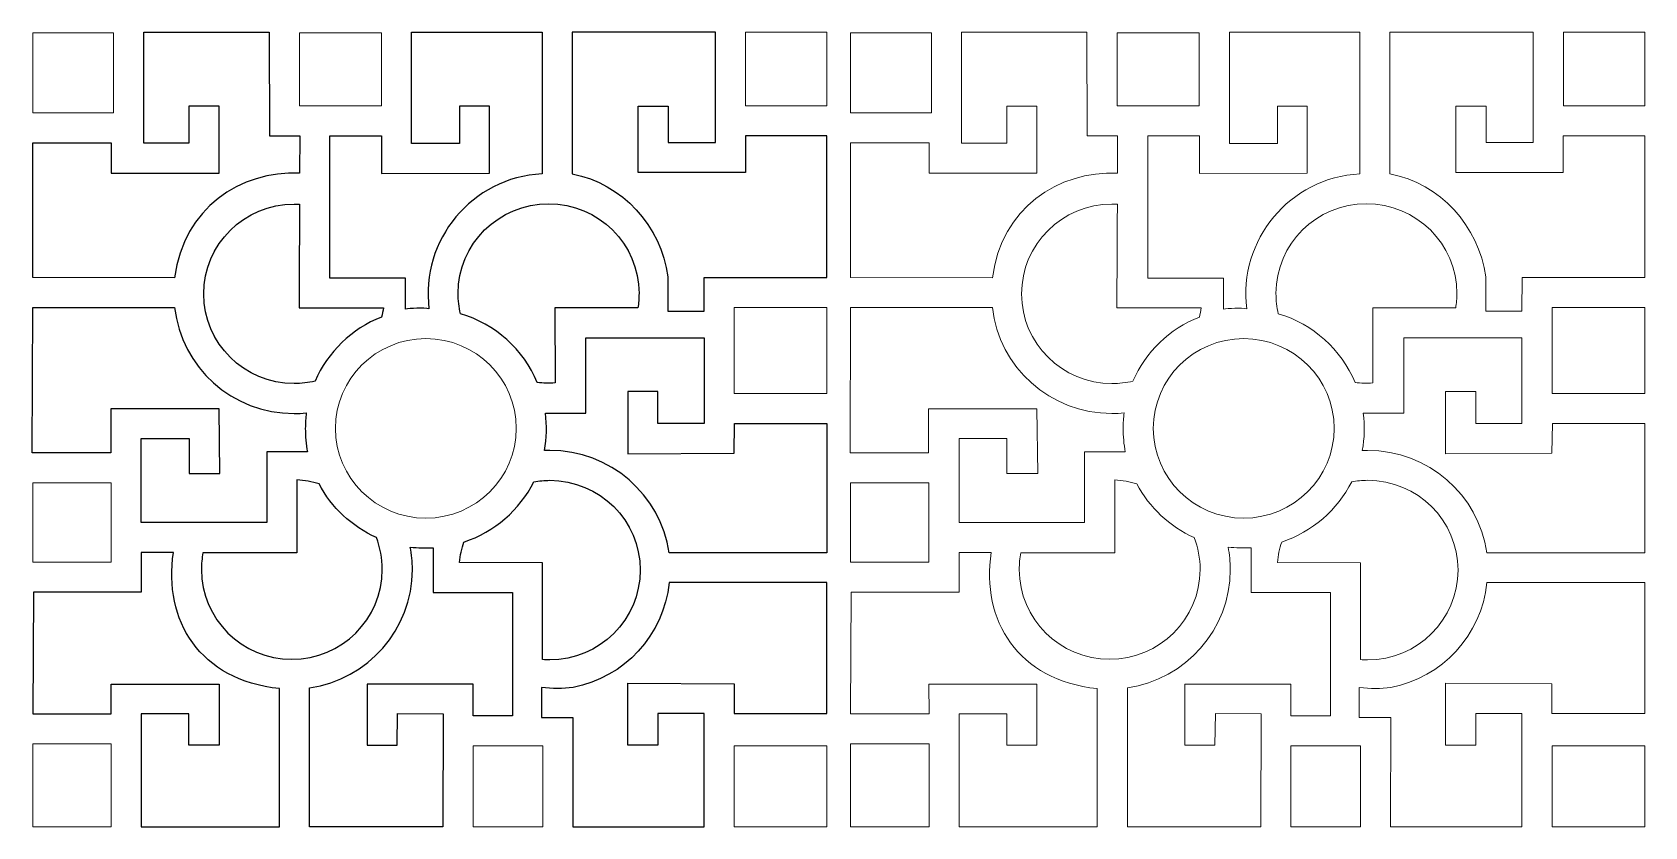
# Model space of a CAD drawing. Header units: centimetres. Extents: x -27 to 27, y -13.3 to 13.3.
import ezdxf

# ---------------------------------------------------------------- set-up
doc = ezdxf.new("R2010")
doc.units = ezdxf.units.CM
doc.header["$MEASUREMENT"] = 0
doc.layers.add('layer 1', color=7, linetype='Continuous')

msp = doc.modelspace()

# ---------------------------------------------------------------- linework, layer by layer
at = {"layer": 'layer 1', "color": 114, "lineweight": 9}
for points in [[(-26.97243, 10.59702), (-24.26515, 10.59702), (-24.26515, 13.28208), (-26.97243, 13.28208), (-26.97243, 10.59702)], [(-18.0461, 10.83679), (-15.30254, 10.83679), (-15.30254, 13.28171), (-18.0461, 13.28171), (-18.0461, 10.83679)], [(-3.1091, 10.83482), (-0.38796, 10.83482), (-0.38796, 13.29956), (-3.1091, 13.29956), (-3.1091, 10.83482)], [(-3.49102, 1.19996), (-0.38778, 1.19996), (-0.38778, 4.08624), (-3.49102, 4.08624), (-3.49102, 1.19996)], [(-26.97243, -4.43872), (-24.34691, -4.43872), (-24.34691, -1.78072), (-26.97243, -1.78072), (-26.97243, -4.43872)], [(-26.97051, -13.29993), (-24.34507, -13.29993), (-24.34507, -10.52465), (-26.97051, -10.52465), (-26.97051, -13.29993)], [(-12.22981, -13.29992), (-9.90157, -13.29992), (-9.90157, -10.58988), (-12.22981, -10.58988), (-12.22981, -13.29992)], [(-3.48959, -13.29964), (-0.38779, -13.29964), (-0.38779, -10.58792), (-3.48959, -10.58792), (-3.48959, -13.29964)]]:
    msp.add_lwpolyline(points, close=True, dxfattribs=at)
at = {"layer": 'layer 1', "color": 177, "lineweight": 9}
for points in [[(0.40313, 10.59702), (3.11041, 10.59702), (3.11041, 13.28208), (0.40313, 13.28208), (0.40313, 10.59702)], [(9.32946, 10.83679), (12.07302, 10.83679), (12.07302, 13.28171), (9.32946, 13.28171), (9.32946, 10.83679)], [(24.26646, 10.83482), (26.9876, 10.83482), (26.9876, 13.29956), (24.26646, 13.29956), (24.26646, 10.83482)], [(23.88454, 1.19996), (26.98778, 1.19996), (26.98778, 4.08624), (23.88454, 4.08624), (23.88454, 1.19996)], [(0.40313, -4.43872), (3.02865, -4.43872), (3.02865, -1.78072), (0.40313, -1.78072), (0.40313, -4.43872)], [(0.40505, -13.29993), (3.03049, -13.29993), (3.03049, -10.52465), (0.40505, -10.52465), (0.40505, -13.29993)], [(15.14575, -13.29992), (17.47399, -13.29992), (17.47399, -10.58988), (15.14575, -10.58988), (15.14575, -13.29992)], [(23.88597, -13.29964), (26.98777, -13.29964), (26.98777, -10.58792), (23.88597, -10.58792), (23.88597, -13.29964)]]:
    msp.add_lwpolyline(points, close=True, dxfattribs=at)
at = {"layer": 'layer 1', "color": 114, "lineweight": 9}
msp.add_ellipse((-13.8116, 0.03734), major_axis=(3.02676, 0), ratio=0.99287357, dxfattribs=at)
at = {"layer": 'layer 1', "color": 177, "lineweight": 9}
msp.add_ellipse((13.56396, 0.03734), major_axis=(3.02676, 0), ratio=0.99287357, dxfattribs=at)
at = {"layer": 'layer 1', "color": 114}
for points, knots in [([(-22.22321, 5.08312), (-21.91593, 7.41895), (-20.0364, 8.65867), (-18.03708, 8.58303), (-18.03708, 8.58303), (-18.03708, 8.58303), (-18.03596, 9.83503), (-18.03596, 9.83503), (-18.03596, 9.83503), (-18.03596, 9.83503), (-19.0469, 9.83227), (-19.0469, 9.83227), (-19.0469, 9.83227), (-19.0469, 9.83227), (-19.0596, 13.29913), (-19.0596, 13.29913), (-19.0596, 13.29913), (-19.0596, 13.29913), (-23.25687, 13.29913), (-23.25687, 13.29913), (-23.25687, 13.29913), (-23.25687, 13.29913), (-23.25498, 9.58473), (-23.25498, 9.58473), (-23.25498, 9.58473), (-23.25498, 9.58473), (-21.74311, 9.58466), (-21.74311, 9.58466), (-21.74311, 9.58466), (-21.74311, 9.58466), (-21.74316, 10.82992), (-21.74316, 10.82992), (-21.74316, 10.82992), (-21.74316, 10.82992), (-20.73505, 10.82958), (-20.73505, 10.82958), (-20.73505, 10.82958), (-20.73505, 10.82958), (-20.73505, 8.58298), (-20.73505, 8.58298), (-20.73505, 8.58298), (-20.73505, 8.58298), (-24.34505, 8.58298), (-24.34505, 8.58298), (-24.34505, 8.58298), (-24.34505, 8.58298), (-24.34505, 9.59481), (-24.34505, 9.59481), (-24.34505, 9.59481), (-24.34505, 9.59481), (-26.97051, 9.59481), (-26.97051, 9.59481), (-26.97051, 9.59481), (-26.97051, 9.59481), (-26.97051, 5.08345), (-26.97051, 5.08345), (-26.97051, 5.08345), (-26.97051, 5.08345), (-22.22321, 5.08312), (-22.22321, 5.08312)], [0, 0, 0, 0, 0.0625, 0.0625, 0.0625, 0.0625, 0.125, 0.125, 0.125, 0.125, 0.1875, 0.1875, 0.1875, 0.1875, 0.25, 0.25, 0.25, 0.25, 0.3125, 0.3125, 0.3125, 0.3125, 0.375, 0.375, 0.375, 0.375, 0.4375, 0.4375, 0.4375, 0.4375, 0.5, 0.5, 0.5, 0.5, 0.5625, 0.5625, 0.5625, 0.5625, 0.625, 0.625, 0.625, 0.625, 0.6875, 0.6875, 0.6875, 0.6875, 0.75, 0.75, 0.75, 0.75, 0.8125, 0.8125, 0.8125, 0.8125, 0.875, 0.875, 0.875, 0.875, 1, 1, 1, 1]), ([(-9.92406, 8.55832), (-9.92406, 8.55832), (-9.92448, 13.29913), (-9.92448, 13.29913), (-9.92448, 13.29913), (-9.92448, 13.29913), (-14.29233, 13.29913), (-14.29233, 13.29913), (-14.29233, 13.29913), (-14.29233, 13.29913), (-14.29233, 9.57652), (-14.29233, 9.57652), (-14.29233, 9.57652), (-14.29233, 9.57652), (-12.68529, 9.57651), (-12.68529, 9.57651), (-12.68529, 9.57651), (-12.68529, 9.57651), (-12.68529, 10.82393), (-12.68529, 10.82393), (-12.68529, 10.82393), (-12.68529, 10.82393), (-11.68509, 10.82419), (-11.68509, 10.82419), (-11.68509, 10.82419), (-11.68509, 10.82419), (-11.68414, 8.58298), (-11.68414, 8.58298), (-11.68414, 8.58298), (-11.68414, 8.58298), (-15.29414, 8.56583), (-15.29414, 8.56583), (-15.29414, 8.56583), (-15.29414, 8.56583), (-15.29414, 9.83491), (-15.29414, 9.83491), (-15.29414, 9.83491), (-15.29414, 9.83491), (-17.02142, 9.83491), (-17.02142, 9.83491), (-17.02142, 9.83491), (-17.02142, 9.83491), (-17.02142, 5.06731), (-17.02142, 5.06731), (-17.02142, 5.06731), (-17.02142, 5.06731), (-14.49296, 5.06588), (-14.49296, 5.06588), (-14.49296, 5.06588), (-14.49296, 5.06588), (-14.49314, 4.02623), (-14.49314, 4.02623), (-14.49314, 4.02623), (-14.34701, 4.06467), (-13.87807, 4.07091), (-13.7074, 4.04295), (-13.7074, 4.04295), (-14.00153, 6.32946), (-12.27244, 8.44556), (-9.92406, 8.55832)], [0, 0, 0, 0, 0.0625, 0.0625, 0.0625, 0.0625, 0.125, 0.125, 0.125, 0.125, 0.1875, 0.1875, 0.1875, 0.1875, 0.25, 0.25, 0.25, 0.25, 0.3125, 0.3125, 0.3125, 0.3125, 0.375, 0.375, 0.375, 0.375, 0.4375, 0.4375, 0.4375, 0.4375, 0.5, 0.5, 0.5, 0.5, 0.5625, 0.5625, 0.5625, 0.5625, 0.625, 0.625, 0.625, 0.625, 0.6875, 0.6875, 0.6875, 0.6875, 0.75, 0.75, 0.75, 0.75, 0.8125, 0.8125, 0.8125, 0.8125, 0.875, 0.875, 0.875, 0.875, 1, 1, 1, 1]), ([(-8.91563, 8.55813), (-8.91563, 8.55813), (-8.91512, 13.3), (-8.91512, 13.3), (-8.91512, 13.3), (-8.91512, 13.3), (-4.12018, 13.29947), (-4.12018, 13.29947), (-4.12018, 13.29947), (-4.12018, 13.29947), (-4.11997, 9.60543), (-4.11997, 9.60543), (-4.11997, 9.60543), (-4.11997, 9.60543), (-5.70065, 9.60529), (-5.70065, 9.60529), (-5.70065, 9.60529), (-5.70065, 9.60529), (-5.70076, 10.82431), (-5.70076, 10.82431), (-5.70076, 10.82431), (-5.70076, 10.82431), (-6.7096, 10.82404), (-6.7096, 10.82404), (-6.7096, 10.82404), (-6.7096, 10.82404), (-6.7096, 8.60337), (-6.7096, 8.60337), (-6.7096, 8.60337), (-6.7096, 8.60337), (-3.11687, 8.60337), (-3.11687, 8.60337), (-3.11687, 8.60337), (-3.11687, 8.60337), (-3.11687, 9.83328), (-3.11687, 9.83328), (-3.11687, 9.83328), (-3.11687, 9.83328), (-0.38778, 9.83328), (-0.38778, 9.83328), (-0.38778, 9.83328), (-0.38778, 9.83328), (-0.38778, 5.08446), (-0.38778, 5.08446), (-0.38778, 5.08446), (-0.38778, 5.08446), (-4.49652, 5.0912), (-4.49652, 5.0912), (-4.49652, 5.0912), (-4.49652, 5.0912), (-4.49976, 3.96175), (-4.49976, 3.96175), (-4.49976, 3.96175), (-4.49976, 3.96175), (-5.7076, 3.96175), (-5.7076, 3.96175), (-5.7076, 3.96175), (-5.7076, 3.96175), (-5.7076, 5.11354), (-5.7076, 5.11354), (-5.7076, 5.11354), (-5.946, 6.81159), (-7.234, 8.23713), (-8.91563, 8.55813)], [0, 0, 0, 0, 0.05882353, 0.05882353, 0.05882353, 0.05882353, 0.11764706, 0.11764706, 0.11764706, 0.11764706, 0.17647059, 0.17647059, 0.17647059, 0.17647059, 0.23529412, 0.23529412, 0.23529412, 0.23529412, 0.29411765, 0.29411765, 0.29411765, 0.29411765, 0.35294118, 0.35294118, 0.35294118, 0.35294118, 0.41176471, 0.41176471, 0.41176471, 0.41176471, 0.47058824, 0.47058824, 0.47058824, 0.47058824, 0.52941176, 0.52941176, 0.52941176, 0.52941176, 0.58823529, 0.58823529, 0.58823529, 0.58823529, 0.64705882, 0.64705882, 0.64705882, 0.64705882, 0.70588235, 0.70588235, 0.70588235, 0.70588235, 0.76470588, 0.76470588, 0.76470588, 0.76470588, 0.82352941, 0.82352941, 0.82352941, 0.82352941, 0.88235294, 0.88235294, 0.88235294, 0.88235294, 1, 1, 1, 1]), ([(-9.4885, 1.55784), (-9.4885, 1.55784), (-9.49051, 4.07263), (-9.49051, 4.07263), (-9.49051, 4.07263), (-9.49051, 4.07263), (-6.71682, 4.071), (-6.71682, 4.071), (-6.71682, 4.071), (-6.69106, 4.22874), (-6.67767, 4.39058), (-6.67767, 4.55551), (-6.67767, 4.55551), (-6.67767, 6.21494), (-8.03308, 7.5607), (-9.70444, 7.5607), (-9.70444, 7.5607), (-11.37578, 7.5607), (-12.73119, 6.21494), (-12.73119, 4.55551), (-12.73119, 4.55551), (-12.73119, 4.32211), (-12.7044, 4.09492), (-12.65367, 3.8768), (-12.65367, 3.8768), (-11.48893, 3.53089), (-10.54501, 2.67665), (-10.08329, 1.57358), (-10.08329, 1.57358), (-9.88624, 1.54914), (-9.68658, 1.54399), (-9.4885, 1.55784)], [0, 0, 0, 0, 0.11111111, 0.11111111, 0.11111111, 0.11111111, 0.22222222, 0.22222222, 0.22222222, 0.22222222, 0.33333333, 0.33333333, 0.33333333, 0.33333333, 0.44444444, 0.44444444, 0.44444444, 0.44444444, 0.55555556, 0.55555556, 0.55555556, 0.55555556, 0.66666667, 0.66666667, 0.66666667, 0.66666667, 0.77777778, 0.77777778, 0.77777778, 0.77777778, 1, 1, 1, 1]), ([(-15.29681, 3.76407), (-15.27004, 3.86352), (-15.24829, 3.96504), (-15.23182, 4.06828), (-15.23182, 4.06828), (-15.23182, 4.06828), (-18.05778, 4.07263), (-18.05778, 4.07263), (-18.05778, 4.07263), (-18.05778, 4.07263), (-18.05779, 4.07263), (-18.04024, 7.54155), (-18.04024, 7.54155), (-18.10011, 7.54506), (-18.16047, 7.54684), (-18.22124, 7.54684), (-18.22124, 7.54684), (-19.89257, 7.54684), (-21.24799, 6.20109), (-21.24799, 4.54165), (-21.24799, 4.54165), (-21.24799, 2.88222), (-19.89257, 1.53646), (-18.22124, 1.53646), (-18.22124, 1.53646), (-17.98034, 1.53646), (-17.74597, 1.56442), (-17.52132, 1.61725), (-17.52132, 1.61725), (-17.09841, 2.59459), (-16.29513, 3.37148), (-15.29665, 3.76414), (-15.29665, 3.76414), (-15.29665, 3.76414), (-15.29681, 3.76407), (-15.29681, 3.76407)], [0, 0, 0, 0, 0.1, 0.1, 0.1, 0.1, 0.2, 0.2, 0.2, 0.2, 0.3, 0.3, 0.3, 0.3, 0.4, 0.4, 0.4, 0.4, 0.5, 0.5, 0.5, 0.5, 0.6, 0.6, 0.6, 0.6, 0.7, 0.7, 0.7, 0.7, 0.8, 0.8, 0.8, 0.8, 1, 1, 1, 1]), ([(-23.33894, -0.30052), (-23.33894, -0.30052), (-23.3384, -3.11276), (-23.3384, -3.11276), (-23.3384, -3.11276), (-23.3384, -3.11276), (-19.13735, -3.11352), (-19.13735, -3.11352), (-19.13735, -3.11352), (-19.13735, -3.11352), (-19.13834, -0.74746), (-19.13834, -0.74746), (-19.13834, -0.74746), (-19.13834, -0.74746), (-17.77628, -0.74692), (-17.77628, -0.74692), (-17.77628, -0.74692), (-17.82288, -0.50334), (-17.84728, -0.21967), (-17.84728, 0.03734), (-17.84728, 0.03734), (-17.84728, 0.21271), (-17.83593, 0.38547), (-17.81391, 0.55488), (-17.81391, 0.55488), (-17.94786, 0.54155), (-18.08375, 0.53473), (-18.22124, 0.53473), (-18.22124, 0.53473), (-20.29685, 0.53473), (-21.99766, 2.08118), (-22.2225, 4.08254), (-22.2225, 4.08254), (-22.2225, 4.08254), (-26.97254, 4.08251), (-26.97254, 4.08251), (-26.97254, 4.08251), (-26.97254, 4.08251), (-26.98778, -0.78071), (-26.98778, -0.78071), (-26.98778, -0.78071), (-26.98778, -0.78071), (-24.36233, -0.78071), (-24.36233, -0.78071), (-24.36233, -0.78071), (-24.36233, -0.78071), (-24.36233, 0.69416), (-24.36233, 0.69416), (-24.36233, 0.69416), (-24.36233, 0.69416), (-20.73505, 0.69416), (-20.73505, 0.69416), (-20.73505, 0.69416), (-20.73505, 0.69416), (-20.70527, -1.47212), (-20.70527, -1.47212), (-20.70527, -1.47212), (-20.70527, -1.47212), (-21.73688, -1.4722), (-21.73688, -1.4722), (-21.73688, -1.4722), (-21.73688, -1.4722), (-21.73687, -0.30052), (-21.73687, -0.30052), (-21.73687, -0.30052), (-21.73687, -0.30052), (-23.33894, -0.30052), (-23.33894, -0.30052)], [0, 0, 0, 0, 0.05555556, 0.05555556, 0.05555556, 0.05555556, 0.11111111, 0.11111111, 0.11111111, 0.11111111, 0.16666667, 0.16666667, 0.16666667, 0.16666667, 0.22222222, 0.22222222, 0.22222222, 0.22222222, 0.27777778, 0.27777778, 0.27777778, 0.27777778, 0.33333333, 0.33333333, 0.33333333, 0.33333333, 0.38888889, 0.38888889, 0.38888889, 0.38888889, 0.44444444, 0.44444444, 0.44444444, 0.44444444, 0.5, 0.5, 0.5, 0.5, 0.55555556, 0.55555556, 0.55555556, 0.55555556, 0.61111111, 0.61111111, 0.61111111, 0.61111111, 0.66666667, 0.66666667, 0.66666667, 0.66666667, 0.72222222, 0.72222222, 0.72222222, 0.72222222, 0.77777778, 0.77777778, 0.77777778, 0.77777778, 0.83333333, 0.83333333, 0.83333333, 0.83333333, 0.88888889, 0.88888889, 0.88888889, 0.88888889, 1, 1, 1, 1]), ([(-9.80864, 0.54989), (-9.75511, 0.1337), (-9.76711, -0.29112), (-9.84482, -0.7036), (-9.84482, -0.7036), (-9.78537, -0.70102), (-9.72562, -0.69972), (-9.66554, -0.69972), (-9.66554, -0.69972), (-7.63399, -0.69972), (-5.95199, -2.186), (-5.6707, -4.12588), (-5.6707, -4.12588), (-5.6707, -4.12588), (-0.38778, -4.12595), (-0.38778, -4.12595), (-0.38778, -4.12595), (-0.38778, -4.12595), (-0.38778, 0.19682), (-0.38778, 0.19682), (-0.38778, 0.19682), (-0.38778, 0.19682), (-3.4796, 0.19682), (-3.4796, 0.19682), (-3.4796, 0.19682), (-3.4796, 0.19682), (-3.49687, -0.79786), (-3.49687, -0.79786), (-3.49687, -0.79786), (-3.49687, -0.79786), (-7.05452, -0.81454), (-7.05452, -0.81454), (-7.05452, -0.81454), (-7.05452, -0.81454), (-7.05519, 1.27718), (-7.05519, 1.27718), (-7.05519, 1.27718), (-7.05519, 1.27718), (-6.04621, 1.27744), (-6.04621, 1.27744), (-6.04621, 1.27744), (-6.04621, 1.27744), (-6.04622, 0.1983), (-6.04622, 0.1983), (-6.04622, 0.1983), (-6.04622, 0.1983), (-4.49869, 0.19849), (-4.49869, 0.19849), (-4.49869, 0.19849), (-4.49869, 0.19849), (-4.5003, 3.07075), (-4.5003, 3.07075), (-4.5003, 3.07075), (-4.5003, 3.07075), (-8.45522, 3.07076), (-8.45522, 3.07076), (-8.45522, 3.07076), (-8.45522, 3.07076), (-8.45576, 0.55046), (-8.45576, 0.55046), (-8.45576, 0.55046), (-8.45576, 0.55046), (-9.80864, 0.54989), (-9.80864, 0.54989)], [0, 0, 0, 0, 0.05882353, 0.05882353, 0.05882353, 0.05882353, 0.11764706, 0.11764706, 0.11764706, 0.11764706, 0.17647059, 0.17647059, 0.17647059, 0.17647059, 0.23529412, 0.23529412, 0.23529412, 0.23529412, 0.29411765, 0.29411765, 0.29411765, 0.29411765, 0.35294118, 0.35294118, 0.35294118, 0.35294118, 0.41176471, 0.41176471, 0.41176471, 0.41176471, 0.47058824, 0.47058824, 0.47058824, 0.47058824, 0.52941176, 0.52941176, 0.52941176, 0.52941176, 0.58823529, 0.58823529, 0.58823529, 0.58823529, 0.64705882, 0.64705882, 0.64705882, 0.64705882, 0.70588235, 0.70588235, 0.70588235, 0.70588235, 0.76470588, 0.76470588, 0.76470588, 0.76470588, 0.82352941, 0.82352941, 0.82352941, 0.82352941, 0.88235294, 0.88235294, 0.88235294, 0.88235294, 1, 1, 1, 1]), ([(-21.27236, -4.12777), (-21.27236, -4.12777), (-18.12687, -4.12488), (-18.12687, -4.12488), (-18.12687, -4.12488), (-18.12687, -4.12488), (-18.12774, -1.68784), (-18.12774, -1.68784), (-18.12774, -1.68784), (-17.87113, -1.70199), (-17.62305, -1.74789), (-17.38741, -1.82164), (-17.38741, -1.82164), (-16.96936, -2.61257), (-16.29294, -3.24782), (-15.46957, -3.61676), (-15.46957, -3.61676), (-15.34153, -3.94963), (-15.27141, -4.31088), (-15.27141, -4.68835), (-15.27141, -4.68835), (-15.27141, -6.34778), (-16.62683, -7.69354), (-18.29819, -7.69354), (-18.29819, -7.69354), (-19.96952, -7.69354), (-21.32494, -6.34778), (-21.32494, -4.68835), (-21.32494, -4.68835), (-21.32494, -4.49679), (-21.30689, -4.30939), (-21.27236, -4.12777)], [0, 0, 0, 0, 0.11111111, 0.11111111, 0.11111111, 0.11111111, 0.22222222, 0.22222222, 0.22222222, 0.22222222, 0.33333333, 0.33333333, 0.33333333, 0.33333333, 0.44444444, 0.44444444, 0.44444444, 0.44444444, 0.55555556, 0.55555556, 0.55555556, 0.55555556, 0.66666667, 0.66666667, 0.66666667, 0.66666667, 0.77777778, 0.77777778, 0.77777778, 0.77777778, 1, 1, 1, 1]), ([(-12.68163, -4.45252), (-12.68163, -4.45252), (-9.90505, -4.46788), (-9.90505, -4.46788), (-9.90505, -4.46788), (-9.90505, -4.46788), (-9.90455, -7.70258), (-9.90455, -7.70258), (-9.90455, -7.70258), (-9.82568, -7.70871), (-9.74597, -7.71183), (-9.66554, -7.71183), (-9.66554, -7.71183), (-7.99419, -7.71183), (-6.63877, -6.36607), (-6.63877, -4.70664), (-6.63877, -4.70664), (-6.63877, -3.0472), (-7.99419, -1.70145), (-9.66554, -1.70145), (-9.66554, -1.70145), (-9.8471, -1.70145), (-10.02493, -1.71733), (-10.1977, -1.74776), (-10.1977, -1.74776), (-10.67356, -2.69541), (-11.5164, -3.42966), (-12.54133, -3.76697), (-12.54133, -3.76697), (-12.61374, -3.98548), (-12.6616, -4.21509), (-12.68163, -4.45252)], [0, 0, 0, 0, 0.11111111, 0.11111111, 0.11111111, 0.11111111, 0.22222222, 0.22222222, 0.22222222, 0.22222222, 0.33333333, 0.33333333, 0.33333333, 0.33333333, 0.44444444, 0.44444444, 0.44444444, 0.44444444, 0.55555556, 0.55555556, 0.55555556, 0.55555556, 0.66666667, 0.66666667, 0.66666667, 0.66666667, 0.77777778, 0.77777778, 0.77777778, 0.77777778, 1, 1, 1, 1]), ([(-18.71447, -8.67419), (-18.71447, -8.67419), (-18.71508, -13.29973), (-18.71508, -13.29973), (-18.71508, -13.29973), (-18.71508, -13.29973), (-23.33786, -13.29933), (-23.33786, -13.29933), (-23.33786, -13.29933), (-23.33786, -13.29933), (-23.33781, -9.5217), (-23.33781, -9.5217), (-23.33781, -9.5217), (-23.33781, -9.5217), (-21.74336, -9.52223), (-21.74336, -9.52223), (-21.74336, -9.52223), (-21.74336, -9.52223), (-21.7431, -10.57304), (-21.7431, -10.57304), (-21.7431, -10.57304), (-21.7431, -10.57304), (-20.73506, -10.57316), (-20.73506, -10.57316), (-20.73506, -10.57316), (-20.73506, -10.57316), (-20.73506, -8.52091), (-20.73506, -8.52091), (-20.73506, -8.52091), (-20.73506, -8.52091), (-24.34668, -8.52064), (-24.34668, -8.52064), (-24.34668, -8.52064), (-24.34668, -8.52064), (-24.34613, -9.52325), (-24.34613, -9.52325), (-24.34613, -9.52325), (-24.34613, -9.52325), (-26.97213, -9.52339), (-26.97213, -9.52339), (-26.97213, -9.52339), (-26.97213, -9.52339), (-26.95069, -5.44063), (-26.95069, -5.44063), (-26.95069, -5.44063), (-26.95069, -5.44063), (-23.33857, -5.44466), (-23.33857, -5.44466), (-23.33857, -5.44466), (-23.33857, -5.44466), (-23.33965, -4.12204), (-23.33965, -4.12204), (-23.33965, -4.12204), (-23.33965, -4.12204), (-22.2627, -4.12204), (-22.2627, -4.12204), (-22.2627, -4.12204), (-22.60887, -6.38833), (-21.37129, -8.40376), (-18.71447, -8.67419)], [0, 0, 0, 0, 0.0625, 0.0625, 0.0625, 0.0625, 0.125, 0.125, 0.125, 0.125, 0.1875, 0.1875, 0.1875, 0.1875, 0.25, 0.25, 0.25, 0.25, 0.3125, 0.3125, 0.3125, 0.3125, 0.375, 0.375, 0.375, 0.375, 0.4375, 0.4375, 0.4375, 0.4375, 0.5, 0.5, 0.5, 0.5, 0.5625, 0.5625, 0.5625, 0.5625, 0.625, 0.625, 0.625, 0.625, 0.6875, 0.6875, 0.6875, 0.6875, 0.75, 0.75, 0.75, 0.75, 0.8125, 0.8125, 0.8125, 0.8125, 0.875, 0.875, 0.875, 0.875, 1, 1, 1, 1]), ([(-13.5649, -5.46217), (-13.5649, -5.46217), (-13.56324, -3.9571), (-13.56324, -3.9571), (-13.56324, -3.9571), (-13.82389, -3.96839), (-14.07284, -3.96977), (-14.33349, -3.93634), (-14.33349, -3.93634), (-14.28689, -4.17994), (-14.26249, -4.43133), (-14.26249, -4.68835), (-14.26249, -4.68835), (-14.26249, -6.70051), (-15.75684, -8.36671), (-17.70372, -8.65206), (-17.70372, -8.65206), (-17.70372, -8.65206), (-17.70619, -13.29988), (-17.70619, -13.29988), (-17.70619, -13.29988), (-17.70619, -13.29988), (-13.23869, -13.3), (-13.23869, -13.3), (-13.23869, -13.3), (-13.23869, -13.3), (-13.23005, -9.51844), (-13.23005, -9.51844), (-13.23005, -9.51844), (-13.23005, -9.51844), (-14.75869, -9.50986), (-14.75869, -9.50986), (-14.75869, -9.50986), (-14.75869, -9.50986), (-14.77596, -10.57314), (-14.77596, -10.57314), (-14.77596, -10.57314), (-14.77596, -10.57314), (-15.77778, -10.57314), (-15.77778, -10.57314), (-15.77778, -10.57314), (-15.77778, -10.57314), (-15.77778, -8.52064), (-15.77778, -8.52064), (-15.77778, -8.52064), (-15.77778, -8.52064), (-12.22931, -8.52064), (-12.22931, -8.52064), (-12.22931, -8.52064), (-12.22931, -8.52064), (-12.23007, -9.58811), (-12.23007, -9.58811), (-12.23007, -9.58811), (-12.23007, -9.58811), (-10.91204, -9.58812), (-10.91204, -9.58812), (-10.91204, -9.58812), (-10.91204, -9.58812), (-10.91178, -5.46029), (-10.91178, -5.46029), (-10.91178, -5.46029), (-10.91178, -5.46029), (-13.5649, -5.46217), (-13.5649, -5.46217)], [0, 0, 0, 0, 0.05882353, 0.05882353, 0.05882353, 0.05882353, 0.11764706, 0.11764706, 0.11764706, 0.11764706, 0.17647059, 0.17647059, 0.17647059, 0.17647059, 0.23529412, 0.23529412, 0.23529412, 0.23529412, 0.29411765, 0.29411765, 0.29411765, 0.29411765, 0.35294118, 0.35294118, 0.35294118, 0.35294118, 0.41176471, 0.41176471, 0.41176471, 0.41176471, 0.47058824, 0.47058824, 0.47058824, 0.47058824, 0.52941176, 0.52941176, 0.52941176, 0.52941176, 0.58823529, 0.58823529, 0.58823529, 0.58823529, 0.64705882, 0.64705882, 0.64705882, 0.64705882, 0.70588235, 0.70588235, 0.70588235, 0.70588235, 0.76470588, 0.76470588, 0.76470588, 0.76470588, 0.82352941, 0.82352941, 0.82352941, 0.82352941, 0.88235294, 0.88235294, 0.88235294, 0.88235294, 1, 1, 1, 1]), ([(-5.67053, -5.12759), (-5.67053, -5.12759), (-0.38784, -5.12749), (-0.38784, -5.12749), (-0.38784, -5.12749), (-0.38784, -5.12749), (-0.38778, -9.50986), (-0.38778, -9.50986), (-0.38778, -9.50986), (-0.38778, -9.50986), (-3.49687, -9.50986), (-3.49687, -9.50986), (-3.49687, -9.50986), (-3.49687, -9.50986), (-3.49687, -8.51519), (-3.49687, -8.51519), (-3.49687, -8.51519), (-3.49687, -8.51519), (-7.05505, -8.49804), (-7.05505, -8.49804), (-7.05505, -8.49804), (-7.05505, -8.49804), (-7.05505, -10.57314), (-7.05505, -10.57314), (-7.05505, -10.57314), (-7.05505, -10.57314), (-6.04608, -10.57314), (-6.04608, -10.57314), (-6.04608, -10.57314), (-6.04608, -10.57314), (-6.04621, -9.50986), (-6.04621, -9.50986), (-6.04621, -9.50986), (-6.04621, -9.50986), (-4.49869, -9.50986), (-4.49869, -9.50986), (-4.49869, -9.50986), (-4.49869, -9.50986), (-4.49869, -13.29973), (-4.49869, -13.29973), (-4.49869, -13.29973), (-4.49869, -13.29973), (-8.89594, -13.29973), (-8.89594, -13.29973), (-8.89594, -13.29973), (-8.89594, -13.29973), (-8.88757, -9.64046), (-8.88757, -9.64046), (-8.88757, -9.64046), (-8.88757, -9.64046), (-9.94209, -9.64046), (-9.94209, -9.64046), (-9.94209, -9.64046), (-9.94209, -9.64046), (-9.94209, -8.63873), (-9.94209, -8.63873), (-9.94209, -8.63873), (-9.57912, -8.68168), (-9.21614, -8.67962), (-8.88556, -8.63873), (-8.88556, -8.63873), (-7.16318, -8.3037), (-5.85237, -6.88805), (-5.67053, -5.12759)], [0, 0, 0, 0, 0.05882353, 0.05882353, 0.05882353, 0.05882353, 0.11764706, 0.11764706, 0.11764706, 0.11764706, 0.17647059, 0.17647059, 0.17647059, 0.17647059, 0.23529412, 0.23529412, 0.23529412, 0.23529412, 0.29411765, 0.29411765, 0.29411765, 0.29411765, 0.35294118, 0.35294118, 0.35294118, 0.35294118, 0.41176471, 0.41176471, 0.41176471, 0.41176471, 0.47058824, 0.47058824, 0.47058824, 0.47058824, 0.52941176, 0.52941176, 0.52941176, 0.52941176, 0.58823529, 0.58823529, 0.58823529, 0.58823529, 0.64705882, 0.64705882, 0.64705882, 0.64705882, 0.70588235, 0.70588235, 0.70588235, 0.70588235, 0.76470588, 0.76470588, 0.76470588, 0.76470588, 0.82352941, 0.82352941, 0.82352941, 0.82352941, 0.88235294, 0.88235294, 0.88235294, 0.88235294, 1, 1, 1, 1])]:
    msp.add_open_spline(points, degree=3, knots=knots, dxfattribs=at)
at = {"layer": 'layer 1', "color": 250, "lineweight": 9}
for points, knots in [([(-22.22321, 5.08312), (-21.91593, 7.41895), (-20.0364, 8.65867), (-18.03708, 8.58303), (-18.03708, 8.58303), (-18.03708, 8.58303), (-18.03596, 9.83503), (-18.03596, 9.83503), (-18.03596, 9.83503), (-18.03596, 9.83503), (-19.0469, 9.83227), (-19.0469, 9.83227), (-19.0469, 9.83227), (-19.0469, 9.83227), (-19.0596, 13.29913), (-19.0596, 13.29913), (-19.0596, 13.29913), (-19.0596, 13.29913), (-23.25687, 13.29913), (-23.25687, 13.29913), (-23.25687, 13.29913), (-23.25687, 13.29913), (-23.25498, 9.58473), (-23.25498, 9.58473), (-23.25498, 9.58473), (-23.25498, 9.58473), (-21.74311, 9.58466), (-21.74311, 9.58466), (-21.74311, 9.58466), (-21.74311, 9.58466), (-21.74316, 10.82992), (-21.74316, 10.82992), (-21.74316, 10.82992), (-21.74316, 10.82992), (-20.73505, 10.82958), (-20.73505, 10.82958), (-20.73505, 10.82958), (-20.73505, 10.82958), (-20.73505, 8.58298), (-20.73505, 8.58298), (-20.73505, 8.58298), (-20.73505, 8.58298), (-24.34505, 8.58298), (-24.34505, 8.58298), (-24.34505, 8.58298), (-24.34505, 8.58298), (-24.34505, 9.59481), (-24.34505, 9.59481), (-24.34505, 9.59481), (-24.34505, 9.59481), (-26.97051, 9.59481), (-26.97051, 9.59481), (-26.97051, 9.59481), (-26.97051, 9.59481), (-26.97051, 5.08345), (-26.97051, 5.08345), (-26.97051, 5.08345), (-26.97051, 5.08345), (-22.22321, 5.08312), (-22.22321, 5.08312)], [0, 0, 0, 0, 0.0625, 0.0625, 0.0625, 0.0625, 0.125, 0.125, 0.125, 0.125, 0.1875, 0.1875, 0.1875, 0.1875, 0.25, 0.25, 0.25, 0.25, 0.3125, 0.3125, 0.3125, 0.3125, 0.375, 0.375, 0.375, 0.375, 0.4375, 0.4375, 0.4375, 0.4375, 0.5, 0.5, 0.5, 0.5, 0.5625, 0.5625, 0.5625, 0.5625, 0.625, 0.625, 0.625, 0.625, 0.6875, 0.6875, 0.6875, 0.6875, 0.75, 0.75, 0.75, 0.75, 0.8125, 0.8125, 0.8125, 0.8125, 0.875, 0.875, 0.875, 0.875, 1, 1, 1, 1]), ([(-9.92406, 8.55832), (-9.92406, 8.55832), (-9.92448, 13.29913), (-9.92448, 13.29913), (-9.92448, 13.29913), (-9.92448, 13.29913), (-14.29233, 13.29913), (-14.29233, 13.29913), (-14.29233, 13.29913), (-14.29233, 13.29913), (-14.29233, 9.57652), (-14.29233, 9.57652), (-14.29233, 9.57652), (-14.29233, 9.57652), (-12.68529, 9.57651), (-12.68529, 9.57651), (-12.68529, 9.57651), (-12.68529, 9.57651), (-12.68529, 10.82393), (-12.68529, 10.82393), (-12.68529, 10.82393), (-12.68529, 10.82393), (-11.68509, 10.82419), (-11.68509, 10.82419), (-11.68509, 10.82419), (-11.68509, 10.82419), (-11.68414, 8.58298), (-11.68414, 8.58298), (-11.68414, 8.58298), (-11.68414, 8.58298), (-15.29414, 8.56583), (-15.29414, 8.56583), (-15.29414, 8.56583), (-15.29414, 8.56583), (-15.29414, 9.83491), (-15.29414, 9.83491), (-15.29414, 9.83491), (-15.29414, 9.83491), (-17.02142, 9.83491), (-17.02142, 9.83491), (-17.02142, 9.83491), (-17.02142, 9.83491), (-17.02142, 5.06731), (-17.02142, 5.06731), (-17.02142, 5.06731), (-17.02142, 5.06731), (-14.49296, 5.06588), (-14.49296, 5.06588), (-14.49296, 5.06588), (-14.49296, 5.06588), (-14.49314, 4.02623), (-14.49314, 4.02623), (-14.49314, 4.02623), (-14.34701, 4.06467), (-13.87807, 4.07091), (-13.7074, 4.04295), (-13.7074, 4.04295), (-14.00153, 6.32946), (-12.27244, 8.44556), (-9.92406, 8.55832)], [0, 0, 0, 0, 0.0625, 0.0625, 0.0625, 0.0625, 0.125, 0.125, 0.125, 0.125, 0.1875, 0.1875, 0.1875, 0.1875, 0.25, 0.25, 0.25, 0.25, 0.3125, 0.3125, 0.3125, 0.3125, 0.375, 0.375, 0.375, 0.375, 0.4375, 0.4375, 0.4375, 0.4375, 0.5, 0.5, 0.5, 0.5, 0.5625, 0.5625, 0.5625, 0.5625, 0.625, 0.625, 0.625, 0.625, 0.6875, 0.6875, 0.6875, 0.6875, 0.75, 0.75, 0.75, 0.75, 0.8125, 0.8125, 0.8125, 0.8125, 0.875, 0.875, 0.875, 0.875, 1, 1, 1, 1]), ([(-8.91563, 8.55813), (-8.91563, 8.55813), (-8.91512, 13.3), (-8.91512, 13.3), (-8.91512, 13.3), (-8.91512, 13.3), (-4.12018, 13.29947), (-4.12018, 13.29947), (-4.12018, 13.29947), (-4.12018, 13.29947), (-4.11997, 9.60543), (-4.11997, 9.60543), (-4.11997, 9.60543), (-4.11997, 9.60543), (-5.70065, 9.60529), (-5.70065, 9.60529), (-5.70065, 9.60529), (-5.70065, 9.60529), (-5.70076, 10.82431), (-5.70076, 10.82431), (-5.70076, 10.82431), (-5.70076, 10.82431), (-6.7096, 10.82404), (-6.7096, 10.82404), (-6.7096, 10.82404), (-6.7096, 10.82404), (-6.7096, 8.60337), (-6.7096, 8.60337), (-6.7096, 8.60337), (-6.7096, 8.60337), (-3.11687, 8.60337), (-3.11687, 8.60337), (-3.11687, 8.60337), (-3.11687, 8.60337), (-3.11687, 9.83328), (-3.11687, 9.83328), (-3.11687, 9.83328), (-3.11687, 9.83328), (-0.38778, 9.83328), (-0.38778, 9.83328), (-0.38778, 9.83328), (-0.38778, 9.83328), (-0.38778, 5.08446), (-0.38778, 5.08446), (-0.38778, 5.08446), (-0.38778, 5.08446), (-4.49652, 5.0912), (-4.49652, 5.0912), (-4.49652, 5.0912), (-4.49652, 5.0912), (-4.49976, 3.96175), (-4.49976, 3.96175), (-4.49976, 3.96175), (-4.49976, 3.96175), (-5.7076, 3.96175), (-5.7076, 3.96175), (-5.7076, 3.96175), (-5.7076, 3.96175), (-5.7076, 5.11354), (-5.7076, 5.11354), (-5.7076, 5.11354), (-5.946, 6.81159), (-7.234, 8.23713), (-8.91563, 8.55813)], [0, 0, 0, 0, 0.05882353, 0.05882353, 0.05882353, 0.05882353, 0.11764706, 0.11764706, 0.11764706, 0.11764706, 0.17647059, 0.17647059, 0.17647059, 0.17647059, 0.23529412, 0.23529412, 0.23529412, 0.23529412, 0.29411765, 0.29411765, 0.29411765, 0.29411765, 0.35294118, 0.35294118, 0.35294118, 0.35294118, 0.41176471, 0.41176471, 0.41176471, 0.41176471, 0.47058824, 0.47058824, 0.47058824, 0.47058824, 0.52941176, 0.52941176, 0.52941176, 0.52941176, 0.58823529, 0.58823529, 0.58823529, 0.58823529, 0.64705882, 0.64705882, 0.64705882, 0.64705882, 0.70588235, 0.70588235, 0.70588235, 0.70588235, 0.76470588, 0.76470588, 0.76470588, 0.76470588, 0.82352941, 0.82352941, 0.82352941, 0.82352941, 0.88235294, 0.88235294, 0.88235294, 0.88235294, 1, 1, 1, 1]), ([(-9.4885, 1.55784), (-9.4885, 1.55784), (-9.49051, 4.07263), (-9.49051, 4.07263), (-9.49051, 4.07263), (-9.49051, 4.07263), (-6.71682, 4.071), (-6.71682, 4.071), (-6.71682, 4.071), (-6.69106, 4.22874), (-6.67767, 4.39058), (-6.67767, 4.55551), (-6.67767, 4.55551), (-6.67767, 6.21494), (-8.03308, 7.5607), (-9.70444, 7.5607), (-9.70444, 7.5607), (-11.37578, 7.5607), (-12.73119, 6.21494), (-12.73119, 4.55551), (-12.73119, 4.55551), (-12.73119, 4.32211), (-12.7044, 4.09492), (-12.65367, 3.8768), (-12.65367, 3.8768), (-11.48893, 3.53089), (-10.54501, 2.67665), (-10.08329, 1.57358), (-10.08329, 1.57358), (-9.88624, 1.54914), (-9.68658, 1.54399), (-9.4885, 1.55784)], [0, 0, 0, 0, 0.11111111, 0.11111111, 0.11111111, 0.11111111, 0.22222222, 0.22222222, 0.22222222, 0.22222222, 0.33333333, 0.33333333, 0.33333333, 0.33333333, 0.44444444, 0.44444444, 0.44444444, 0.44444444, 0.55555556, 0.55555556, 0.55555556, 0.55555556, 0.66666667, 0.66666667, 0.66666667, 0.66666667, 0.77777778, 0.77777778, 0.77777778, 0.77777778, 1, 1, 1, 1]), ([(-15.29681, 3.76407), (-15.27004, 3.86352), (-15.24829, 3.96504), (-15.23182, 4.06828), (-15.23182, 4.06828), (-15.23182, 4.06828), (-18.05778, 4.07263), (-18.05778, 4.07263), (-18.05778, 4.07263), (-18.05778, 4.07263), (-18.05779, 4.07263), (-18.04024, 7.54155), (-18.04024, 7.54155), (-18.10011, 7.54506), (-18.16047, 7.54684), (-18.22124, 7.54684), (-18.22124, 7.54684), (-19.89257, 7.54684), (-21.24799, 6.20109), (-21.24799, 4.54165), (-21.24799, 4.54165), (-21.24799, 2.88222), (-19.89257, 1.53646), (-18.22124, 1.53646), (-18.22124, 1.53646), (-17.98034, 1.53646), (-17.74597, 1.56442), (-17.52132, 1.61725), (-17.52132, 1.61725), (-17.09841, 2.59459), (-16.29513, 3.37148), (-15.29665, 3.76414)], [0, 0, 0, 0, 0.11111111, 0.11111111, 0.11111111, 0.11111111, 0.22222222, 0.22222222, 0.22222222, 0.22222222, 0.33333333, 0.33333333, 0.33333333, 0.33333333, 0.44444444, 0.44444444, 0.44444444, 0.44444444, 0.55555556, 0.55555556, 0.55555556, 0.55555556, 0.66666667, 0.66666667, 0.66666667, 0.66666667, 0.77777778, 0.77777778, 0.77777778, 0.77777778, 1, 1, 1, 1]), ([(-23.33894, -0.30052), (-23.33894, -0.30052), (-23.3384, -3.11276), (-23.3384, -3.11276), (-23.3384, -3.11276), (-23.3384, -3.11276), (-19.13735, -3.11352), (-19.13735, -3.11352), (-19.13735, -3.11352), (-19.13735, -3.11352), (-19.13834, -0.74746), (-19.13834, -0.74746), (-19.13834, -0.74746), (-19.13834, -0.74746), (-17.77628, -0.74692), (-17.77628, -0.74692), (-17.77628, -0.74692), (-17.82288, -0.50334), (-17.84728, -0.21967), (-17.84728, 0.03734), (-17.84728, 0.03734), (-17.84728, 0.21271), (-17.83593, 0.38547), (-17.81391, 0.55488), (-17.81391, 0.55488), (-17.94786, 0.54155), (-18.08375, 0.53473), (-18.22124, 0.53473), (-18.22124, 0.53473), (-20.29685, 0.53473), (-21.99766, 2.08118), (-22.2225, 4.08254), (-22.2225, 4.08254), (-22.2225, 4.08254), (-26.97254, 4.08251), (-26.97254, 4.08251), (-26.97254, 4.08251), (-26.97254, 4.08251), (-26.98778, -0.78071), (-26.98778, -0.78071), (-26.98778, -0.78071), (-26.98778, -0.78071), (-24.36233, -0.78071), (-24.36233, -0.78071), (-24.36233, -0.78071), (-24.36233, -0.78071), (-24.36233, 0.69416), (-24.36233, 0.69416), (-24.36233, 0.69416), (-24.36233, 0.69416), (-20.73505, 0.69416), (-20.73505, 0.69416), (-20.73505, 0.69416), (-20.73505, 0.69416), (-20.70527, -1.47212), (-20.70527, -1.47212), (-20.70527, -1.47212), (-20.70527, -1.47212), (-21.73688, -1.4722), (-21.73688, -1.4722), (-21.73688, -1.4722), (-21.73688, -1.4722), (-21.73687, -0.30052), (-21.73687, -0.30052), (-21.73687, -0.30052), (-21.73687, -0.30052), (-23.33894, -0.30052), (-23.33894, -0.30052)], [0, 0, 0, 0, 0.05555556, 0.05555556, 0.05555556, 0.05555556, 0.11111111, 0.11111111, 0.11111111, 0.11111111, 0.16666667, 0.16666667, 0.16666667, 0.16666667, 0.22222222, 0.22222222, 0.22222222, 0.22222222, 0.27777778, 0.27777778, 0.27777778, 0.27777778, 0.33333333, 0.33333333, 0.33333333, 0.33333333, 0.38888889, 0.38888889, 0.38888889, 0.38888889, 0.44444444, 0.44444444, 0.44444444, 0.44444444, 0.5, 0.5, 0.5, 0.5, 0.55555556, 0.55555556, 0.55555556, 0.55555556, 0.61111111, 0.61111111, 0.61111111, 0.61111111, 0.66666667, 0.66666667, 0.66666667, 0.66666667, 0.72222222, 0.72222222, 0.72222222, 0.72222222, 0.77777778, 0.77777778, 0.77777778, 0.77777778, 0.83333333, 0.83333333, 0.83333333, 0.83333333, 0.88888889, 0.88888889, 0.88888889, 0.88888889, 1, 1, 1, 1]), ([(-9.80864, 0.54989), (-9.75511, 0.1337), (-9.76711, -0.29112), (-9.84482, -0.7036), (-9.84482, -0.7036), (-9.78537, -0.70102), (-9.72562, -0.69972), (-9.66554, -0.69972), (-9.66554, -0.69972), (-7.63399, -0.69972), (-5.95199, -2.186), (-5.6707, -4.12588), (-5.6707, -4.12588), (-5.6707, -4.12588), (-0.38778, -4.12595), (-0.38778, -4.12595), (-0.38778, -4.12595), (-0.38778, -4.12595), (-0.38778, 0.19682), (-0.38778, 0.19682), (-0.38778, 0.19682), (-0.38778, 0.19682), (-3.4796, 0.19682), (-3.4796, 0.19682), (-3.4796, 0.19682), (-3.4796, 0.19682), (-3.49687, -0.79786), (-3.49687, -0.79786), (-3.49687, -0.79786), (-3.49687, -0.79786), (-7.05452, -0.81454), (-7.05452, -0.81454), (-7.05452, -0.81454), (-7.05452, -0.81454), (-7.05519, 1.27718), (-7.05519, 1.27718), (-7.05519, 1.27718), (-7.05519, 1.27718), (-6.04621, 1.27744), (-6.04621, 1.27744), (-6.04621, 1.27744), (-6.04621, 1.27744), (-6.04622, 0.1983), (-6.04622, 0.1983), (-6.04622, 0.1983), (-6.04622, 0.1983), (-4.49869, 0.19849), (-4.49869, 0.19849), (-4.49869, 0.19849), (-4.49869, 0.19849), (-4.5003, 3.07075), (-4.5003, 3.07075), (-4.5003, 3.07075), (-4.5003, 3.07075), (-8.45522, 3.07076), (-8.45522, 3.07076), (-8.45522, 3.07076), (-8.45522, 3.07076), (-8.45576, 0.55046), (-8.45576, 0.55046), (-8.45576, 0.55046), (-8.45576, 0.55046), (-9.80864, 0.54989), (-9.80864, 0.54989)], [0, 0, 0, 0, 0.05882353, 0.05882353, 0.05882353, 0.05882353, 0.11764706, 0.11764706, 0.11764706, 0.11764706, 0.17647059, 0.17647059, 0.17647059, 0.17647059, 0.23529412, 0.23529412, 0.23529412, 0.23529412, 0.29411765, 0.29411765, 0.29411765, 0.29411765, 0.35294118, 0.35294118, 0.35294118, 0.35294118, 0.41176471, 0.41176471, 0.41176471, 0.41176471, 0.47058824, 0.47058824, 0.47058824, 0.47058824, 0.52941176, 0.52941176, 0.52941176, 0.52941176, 0.58823529, 0.58823529, 0.58823529, 0.58823529, 0.64705882, 0.64705882, 0.64705882, 0.64705882, 0.70588235, 0.70588235, 0.70588235, 0.70588235, 0.76470588, 0.76470588, 0.76470588, 0.76470588, 0.82352941, 0.82352941, 0.82352941, 0.82352941, 0.88235294, 0.88235294, 0.88235294, 0.88235294, 1, 1, 1, 1]), ([(-21.27236, -4.12777), (-21.27236, -4.12777), (-18.12687, -4.12488), (-18.12687, -4.12488), (-18.12687, -4.12488), (-18.12687, -4.12488), (-18.12774, -1.68784), (-18.12774, -1.68784), (-18.12774, -1.68784), (-17.87113, -1.70199), (-17.62305, -1.74789), (-17.38741, -1.82164), (-17.38741, -1.82164), (-16.96936, -2.61257), (-16.29294, -3.24782), (-15.46957, -3.61676), (-15.46957, -3.61676), (-15.34153, -3.94963), (-15.27141, -4.31088), (-15.27141, -4.68835), (-15.27141, -4.68835), (-15.27141, -6.34778), (-16.62683, -7.69354), (-18.29819, -7.69354), (-18.29819, -7.69354), (-19.96952, -7.69354), (-21.32494, -6.34778), (-21.32494, -4.68835), (-21.32494, -4.68835), (-21.32494, -4.49679), (-21.30689, -4.30939), (-21.27236, -4.12777)], [0, 0, 0, 0, 0.11111111, 0.11111111, 0.11111111, 0.11111111, 0.22222222, 0.22222222, 0.22222222, 0.22222222, 0.33333333, 0.33333333, 0.33333333, 0.33333333, 0.44444444, 0.44444444, 0.44444444, 0.44444444, 0.55555556, 0.55555556, 0.55555556, 0.55555556, 0.66666667, 0.66666667, 0.66666667, 0.66666667, 0.77777778, 0.77777778, 0.77777778, 0.77777778, 1, 1, 1, 1]), ([(-12.68163, -4.45252), (-12.68163, -4.45252), (-9.90505, -4.46788), (-9.90505, -4.46788), (-9.90505, -4.46788), (-9.90505, -4.46788), (-9.90455, -7.70258), (-9.90455, -7.70258), (-9.90455, -7.70258), (-9.82568, -7.70871), (-9.74597, -7.71183), (-9.66554, -7.71183), (-9.66554, -7.71183), (-7.99419, -7.71183), (-6.63877, -6.36607), (-6.63877, -4.70664), (-6.63877, -4.70664), (-6.63877, -3.0472), (-7.99419, -1.70145), (-9.66554, -1.70145), (-9.66554, -1.70145), (-9.8471, -1.70145), (-10.02493, -1.71733), (-10.1977, -1.74776), (-10.1977, -1.74776), (-10.67356, -2.69541), (-11.5164, -3.42966), (-12.54133, -3.76697), (-12.54133, -3.76697), (-12.61374, -3.98548), (-12.6616, -4.21509), (-12.68163, -4.45252)], [0, 0, 0, 0, 0.11111111, 0.11111111, 0.11111111, 0.11111111, 0.22222222, 0.22222222, 0.22222222, 0.22222222, 0.33333333, 0.33333333, 0.33333333, 0.33333333, 0.44444444, 0.44444444, 0.44444444, 0.44444444, 0.55555556, 0.55555556, 0.55555556, 0.55555556, 0.66666667, 0.66666667, 0.66666667, 0.66666667, 0.77777778, 0.77777778, 0.77777778, 0.77777778, 1, 1, 1, 1]), ([(-18.71447, -8.67419), (-18.71447, -8.67419), (-18.71508, -13.29973), (-18.71508, -13.29973), (-18.71508, -13.29973), (-18.71508, -13.29973), (-23.33786, -13.29933), (-23.33786, -13.29933), (-23.33786, -13.29933), (-23.33786, -13.29933), (-23.33781, -9.5217), (-23.33781, -9.5217), (-23.33781, -9.5217), (-23.33781, -9.5217), (-21.74336, -9.52223), (-21.74336, -9.52223), (-21.74336, -9.52223), (-21.74336, -9.52223), (-21.7431, -10.57304), (-21.7431, -10.57304), (-21.7431, -10.57304), (-21.7431, -10.57304), (-20.73506, -10.57316), (-20.73506, -10.57316), (-20.73506, -10.57316), (-20.73506, -10.57316), (-20.73506, -8.52091), (-20.73506, -8.52091), (-20.73506, -8.52091), (-20.73506, -8.52091), (-24.34668, -8.52064), (-24.34668, -8.52064), (-24.34668, -8.52064), (-24.34668, -8.52064), (-24.34613, -9.52325), (-24.34613, -9.52325), (-24.34613, -9.52325), (-24.34613, -9.52325), (-26.97213, -9.52339), (-26.97213, -9.52339), (-26.97213, -9.52339), (-26.97213, -9.52339), (-26.95069, -5.44063), (-26.95069, -5.44063), (-26.95069, -5.44063), (-26.95069, -5.44063), (-23.33857, -5.44466), (-23.33857, -5.44466), (-23.33857, -5.44466), (-23.33857, -5.44466), (-23.33965, -4.12204), (-23.33965, -4.12204), (-23.33965, -4.12204), (-23.33965, -4.12204), (-22.2627, -4.12204), (-22.2627, -4.12204), (-22.2627, -4.12204), (-22.60887, -6.38833), (-21.37129, -8.40376), (-18.71447, -8.67419)], [0, 0, 0, 0, 0.0625, 0.0625, 0.0625, 0.0625, 0.125, 0.125, 0.125, 0.125, 0.1875, 0.1875, 0.1875, 0.1875, 0.25, 0.25, 0.25, 0.25, 0.3125, 0.3125, 0.3125, 0.3125, 0.375, 0.375, 0.375, 0.375, 0.4375, 0.4375, 0.4375, 0.4375, 0.5, 0.5, 0.5, 0.5, 0.5625, 0.5625, 0.5625, 0.5625, 0.625, 0.625, 0.625, 0.625, 0.6875, 0.6875, 0.6875, 0.6875, 0.75, 0.75, 0.75, 0.75, 0.8125, 0.8125, 0.8125, 0.8125, 0.875, 0.875, 0.875, 0.875, 1, 1, 1, 1]), ([(-13.5649, -5.46217), (-13.5649, -5.46217), (-13.56324, -3.9571), (-13.56324, -3.9571), (-13.56324, -3.9571), (-13.82389, -3.96839), (-14.07284, -3.96977), (-14.33349, -3.93634), (-14.33349, -3.93634), (-14.28689, -4.17994), (-14.26249, -4.43133), (-14.26249, -4.68835), (-14.26249, -4.68835), (-14.26249, -6.70051), (-15.75684, -8.36671), (-17.70372, -8.65206), (-17.70372, -8.65206), (-17.70372, -8.65206), (-17.70619, -13.29988), (-17.70619, -13.29988), (-17.70619, -13.29988), (-17.70619, -13.29988), (-13.23869, -13.3), (-13.23869, -13.3), (-13.23869, -13.3), (-13.23869, -13.3), (-13.23005, -9.51844), (-13.23005, -9.51844), (-13.23005, -9.51844), (-13.23005, -9.51844), (-14.75869, -9.50986), (-14.75869, -9.50986), (-14.75869, -9.50986), (-14.75869, -9.50986), (-14.77596, -10.57314), (-14.77596, -10.57314), (-14.77596, -10.57314), (-14.77596, -10.57314), (-15.77778, -10.57314), (-15.77778, -10.57314), (-15.77778, -10.57314), (-15.77778, -10.57314), (-15.77778, -8.52064), (-15.77778, -8.52064), (-15.77778, -8.52064), (-15.77778, -8.52064), (-12.22931, -8.52064), (-12.22931, -8.52064), (-12.22931, -8.52064), (-12.22931, -8.52064), (-12.23007, -9.58811), (-12.23007, -9.58811), (-12.23007, -9.58811), (-12.23007, -9.58811), (-10.91204, -9.58812), (-10.91204, -9.58812), (-10.91204, -9.58812), (-10.91204, -9.58812), (-10.91178, -5.46029), (-10.91178, -5.46029), (-10.91178, -5.46029), (-10.91178, -5.46029), (-13.5649, -5.46217), (-13.5649, -5.46217)], [0, 0, 0, 0, 0.05882353, 0.05882353, 0.05882353, 0.05882353, 0.11764706, 0.11764706, 0.11764706, 0.11764706, 0.17647059, 0.17647059, 0.17647059, 0.17647059, 0.23529412, 0.23529412, 0.23529412, 0.23529412, 0.29411765, 0.29411765, 0.29411765, 0.29411765, 0.35294118, 0.35294118, 0.35294118, 0.35294118, 0.41176471, 0.41176471, 0.41176471, 0.41176471, 0.47058824, 0.47058824, 0.47058824, 0.47058824, 0.52941176, 0.52941176, 0.52941176, 0.52941176, 0.58823529, 0.58823529, 0.58823529, 0.58823529, 0.64705882, 0.64705882, 0.64705882, 0.64705882, 0.70588235, 0.70588235, 0.70588235, 0.70588235, 0.76470588, 0.76470588, 0.76470588, 0.76470588, 0.82352941, 0.82352941, 0.82352941, 0.82352941, 0.88235294, 0.88235294, 0.88235294, 0.88235294, 1, 1, 1, 1]), ([(-5.67053, -5.12759), (-5.67053, -5.12759), (-0.38784, -5.12749), (-0.38784, -5.12749), (-0.38784, -5.12749), (-0.38784, -5.12749), (-0.38778, -9.50986), (-0.38778, -9.50986), (-0.38778, -9.50986), (-0.38778, -9.50986), (-3.49687, -9.50986), (-3.49687, -9.50986), (-3.49687, -9.50986), (-3.49687, -9.50986), (-3.49687, -8.51519), (-3.49687, -8.51519), (-3.49687, -8.51519), (-3.49687, -8.51519), (-7.05505, -8.49804), (-7.05505, -8.49804), (-7.05505, -8.49804), (-7.05505, -8.49804), (-7.05505, -10.57314), (-7.05505, -10.57314), (-7.05505, -10.57314), (-7.05505, -10.57314), (-6.04608, -10.57314), (-6.04608, -10.57314), (-6.04608, -10.57314), (-6.04608, -10.57314), (-6.04621, -9.50986), (-6.04621, -9.50986), (-6.04621, -9.50986), (-6.04621, -9.50986), (-4.49869, -9.50986), (-4.49869, -9.50986), (-4.49869, -9.50986), (-4.49869, -9.50986), (-4.49869, -13.29973), (-4.49869, -13.29973), (-4.49869, -13.29973), (-4.49869, -13.29973), (-8.89594, -13.29973), (-8.89594, -13.29973), (-8.89594, -13.29973), (-8.89594, -13.29973), (-8.88757, -9.64046), (-8.88757, -9.64046), (-8.88757, -9.64046), (-8.88757, -9.64046), (-9.94209, -9.64046), (-9.94209, -9.64046), (-9.94209, -9.64046), (-9.94209, -9.64046), (-9.94209, -8.63873), (-9.94209, -8.63873), (-9.94209, -8.63873), (-9.57912, -8.68168), (-9.21614, -8.67962), (-8.88556, -8.63873), (-8.88556, -8.63873), (-7.16318, -8.3037), (-5.85237, -6.88805), (-5.67053, -5.12759)], [0, 0, 0, 0, 0.05882353, 0.05882353, 0.05882353, 0.05882353, 0.11764706, 0.11764706, 0.11764706, 0.11764706, 0.17647059, 0.17647059, 0.17647059, 0.17647059, 0.23529412, 0.23529412, 0.23529412, 0.23529412, 0.29411765, 0.29411765, 0.29411765, 0.29411765, 0.35294118, 0.35294118, 0.35294118, 0.35294118, 0.41176471, 0.41176471, 0.41176471, 0.41176471, 0.47058824, 0.47058824, 0.47058824, 0.47058824, 0.52941176, 0.52941176, 0.52941176, 0.52941176, 0.58823529, 0.58823529, 0.58823529, 0.58823529, 0.64705882, 0.64705882, 0.64705882, 0.64705882, 0.70588235, 0.70588235, 0.70588235, 0.70588235, 0.76470588, 0.76470588, 0.76470588, 0.76470588, 0.82352941, 0.82352941, 0.82352941, 0.82352941, 0.88235294, 0.88235294, 0.88235294, 0.88235294, 1, 1, 1, 1])]:
    msp.add_open_spline(points, degree=3, knots=knots, dxfattribs=at)
at = {"layer": 'layer 1', "color": 177, "lineweight": 9}
for points, knots in [([(5.15235, 5.08312), (5.45963, 7.41895), (7.33916, 8.65867), (9.33848, 8.58303), (9.33848, 8.58303), (9.33848, 8.58303), (9.3396, 9.83503), (9.3396, 9.83503), (9.3396, 9.83503), (9.3396, 9.83503), (8.32866, 9.83227), (8.32866, 9.83227), (8.32866, 9.83227), (8.32866, 9.83227), (8.31596, 13.29913), (8.31596, 13.29913), (8.31596, 13.29913), (8.31596, 13.29913), (4.11869, 13.29913), (4.11869, 13.29913), (4.11869, 13.29913), (4.11869, 13.29913), (4.12058, 9.58473), (4.12058, 9.58473), (4.12058, 9.58473), (4.12058, 9.58473), (5.63245, 9.58466), (5.63245, 9.58466), (5.63245, 9.58466), (5.63245, 9.58466), (5.6324, 10.82992), (5.6324, 10.82992), (5.6324, 10.82992), (5.6324, 10.82992), (6.64051, 10.82958), (6.64051, 10.82958), (6.64051, 10.82958), (6.64051, 10.82958), (6.64051, 8.58298), (6.64051, 8.58298), (6.64051, 8.58298), (6.64051, 8.58298), (3.03051, 8.58298), (3.03051, 8.58298), (3.03051, 8.58298), (3.03051, 8.58298), (3.03051, 9.59481), (3.03051, 9.59481), (3.03051, 9.59481), (3.03051, 9.59481), (0.40505, 9.59481), (0.40505, 9.59481), (0.40505, 9.59481), (0.40505, 9.59481), (0.40505, 5.08345), (0.40505, 5.08345), (0.40505, 5.08345), (0.40505, 5.08345), (5.15235, 5.08312), (5.15235, 5.08312)], [0, 0, 0, 0, 0.0625, 0.0625, 0.0625, 0.0625, 0.125, 0.125, 0.125, 0.125, 0.1875, 0.1875, 0.1875, 0.1875, 0.25, 0.25, 0.25, 0.25, 0.3125, 0.3125, 0.3125, 0.3125, 0.375, 0.375, 0.375, 0.375, 0.4375, 0.4375, 0.4375, 0.4375, 0.5, 0.5, 0.5, 0.5, 0.5625, 0.5625, 0.5625, 0.5625, 0.625, 0.625, 0.625, 0.625, 0.6875, 0.6875, 0.6875, 0.6875, 0.75, 0.75, 0.75, 0.75, 0.8125, 0.8125, 0.8125, 0.8125, 0.875, 0.875, 0.875, 0.875, 1, 1, 1, 1]), ([(17.4515, 8.55832), (17.4515, 8.55832), (17.45108, 13.29913), (17.45108, 13.29913), (17.45108, 13.29913), (17.45108, 13.29913), (13.08323, 13.29913), (13.08323, 13.29913), (13.08323, 13.29913), (13.08323, 13.29913), (13.08323, 9.57652), (13.08323, 9.57652), (13.08323, 9.57652), (13.08323, 9.57652), (14.69027, 9.57651), (14.69027, 9.57651), (14.69027, 9.57651), (14.69027, 9.57651), (14.69027, 10.82393), (14.69027, 10.82393), (14.69027, 10.82393), (14.69027, 10.82393), (15.69047, 10.82419), (15.69047, 10.82419), (15.69047, 10.82419), (15.69047, 10.82419), (15.69142, 8.58298), (15.69142, 8.58298), (15.69142, 8.58298), (15.69142, 8.58298), (12.08142, 8.56583), (12.08142, 8.56583), (12.08142, 8.56583), (12.08142, 8.56583), (12.08142, 9.83491), (12.08142, 9.83491), (12.08142, 9.83491), (12.08142, 9.83491), (10.35414, 9.83491), (10.35414, 9.83491), (10.35414, 9.83491), (10.35414, 9.83491), (10.35414, 5.06731), (10.35414, 5.06731), (10.35414, 5.06731), (10.35414, 5.06731), (12.8826, 5.06588), (12.8826, 5.06588), (12.8826, 5.06588), (12.8826, 5.06588), (12.88242, 4.02623), (12.88242, 4.02623), (12.88242, 4.02623), (13.02855, 4.06467), (13.49749, 4.07091), (13.66816, 4.04295), (13.66816, 4.04295), (13.37403, 6.32946), (15.10312, 8.44556), (17.4515, 8.55832)], [0, 0, 0, 0, 0.0625, 0.0625, 0.0625, 0.0625, 0.125, 0.125, 0.125, 0.125, 0.1875, 0.1875, 0.1875, 0.1875, 0.25, 0.25, 0.25, 0.25, 0.3125, 0.3125, 0.3125, 0.3125, 0.375, 0.375, 0.375, 0.375, 0.4375, 0.4375, 0.4375, 0.4375, 0.5, 0.5, 0.5, 0.5, 0.5625, 0.5625, 0.5625, 0.5625, 0.625, 0.625, 0.625, 0.625, 0.6875, 0.6875, 0.6875, 0.6875, 0.75, 0.75, 0.75, 0.75, 0.8125, 0.8125, 0.8125, 0.8125, 0.875, 0.875, 0.875, 0.875, 1, 1, 1, 1]), ([(18.45993, 8.55813), (18.45993, 8.55813), (18.46044, 13.3), (18.46044, 13.3), (18.46044, 13.3), (18.46044, 13.3), (23.25538, 13.29947), (23.25538, 13.29947), (23.25538, 13.29947), (23.25538, 13.29947), (23.25559, 9.60543), (23.25559, 9.60543), (23.25559, 9.60543), (23.25559, 9.60543), (21.67491, 9.60529), (21.67491, 9.60529), (21.67491, 9.60529), (21.67491, 9.60529), (21.6748, 10.82431), (21.6748, 10.82431), (21.6748, 10.82431), (21.6748, 10.82431), (20.66596, 10.82404), (20.66596, 10.82404), (20.66596, 10.82404), (20.66596, 10.82404), (20.66596, 8.60337), (20.66596, 8.60337), (20.66596, 8.60337), (20.66596, 8.60337), (24.25869, 8.60337), (24.25869, 8.60337), (24.25869, 8.60337), (24.25869, 8.60337), (24.25869, 9.83328), (24.25869, 9.83328), (24.25869, 9.83328), (24.25869, 9.83328), (26.98778, 9.83328), (26.98778, 9.83328), (26.98778, 9.83328), (26.98778, 9.83328), (26.98778, 5.08446), (26.98778, 5.08446), (26.98778, 5.08446), (26.98778, 5.08446), (22.87904, 5.0912), (22.87904, 5.0912), (22.87904, 5.0912), (22.87904, 5.0912), (22.8758, 3.96175), (22.8758, 3.96175), (22.8758, 3.96175), (22.8758, 3.96175), (21.66796, 3.96175), (21.66796, 3.96175), (21.66796, 3.96175), (21.66796, 3.96175), (21.66796, 5.11354), (21.66796, 5.11354), (21.66796, 5.11354), (21.42956, 6.81159), (20.14156, 8.23713), (18.45993, 8.55813)], [0, 0, 0, 0, 0.05882353, 0.05882353, 0.05882353, 0.05882353, 0.11764706, 0.11764706, 0.11764706, 0.11764706, 0.17647059, 0.17647059, 0.17647059, 0.17647059, 0.23529412, 0.23529412, 0.23529412, 0.23529412, 0.29411765, 0.29411765, 0.29411765, 0.29411765, 0.35294118, 0.35294118, 0.35294118, 0.35294118, 0.41176471, 0.41176471, 0.41176471, 0.41176471, 0.47058824, 0.47058824, 0.47058824, 0.47058824, 0.52941176, 0.52941176, 0.52941176, 0.52941176, 0.58823529, 0.58823529, 0.58823529, 0.58823529, 0.64705882, 0.64705882, 0.64705882, 0.64705882, 0.70588235, 0.70588235, 0.70588235, 0.70588235, 0.76470588, 0.76470588, 0.76470588, 0.76470588, 0.82352941, 0.82352941, 0.82352941, 0.82352941, 0.88235294, 0.88235294, 0.88235294, 0.88235294, 1, 1, 1, 1]), ([(17.88706, 1.55784), (17.88706, 1.55784), (17.88505, 4.07263), (17.88505, 4.07263), (17.88505, 4.07263), (17.88505, 4.07263), (20.65874, 4.071), (20.65874, 4.071), (20.65874, 4.071), (20.6845, 4.22874), (20.69789, 4.39058), (20.69789, 4.55551), (20.69789, 4.55551), (20.69789, 6.21494), (19.34248, 7.5607), (17.67112, 7.5607), (17.67112, 7.5607), (15.99978, 7.5607), (14.64437, 6.21494), (14.64437, 4.55551), (14.64437, 4.55551), (14.64437, 4.32211), (14.67116, 4.09492), (14.72189, 3.8768), (14.72189, 3.8768), (15.88663, 3.53089), (16.83055, 2.67665), (17.29227, 1.57358), (17.29227, 1.57358), (17.48932, 1.54914), (17.68898, 1.54399), (17.88706, 1.55784)], [0, 0, 0, 0, 0.11111111, 0.11111111, 0.11111111, 0.11111111, 0.22222222, 0.22222222, 0.22222222, 0.22222222, 0.33333333, 0.33333333, 0.33333333, 0.33333333, 0.44444444, 0.44444444, 0.44444444, 0.44444444, 0.55555556, 0.55555556, 0.55555556, 0.55555556, 0.66666667, 0.66666667, 0.66666667, 0.66666667, 0.77777778, 0.77777778, 0.77777778, 0.77777778, 1, 1, 1, 1]), ([(12.07875, 3.76407), (12.10552, 3.86352), (12.12727, 3.96504), (12.14374, 4.06828), (12.14374, 4.06828), (12.14374, 4.06828), (9.31778, 4.07263), (9.31778, 4.07263), (9.31778, 4.07263), (9.31778, 4.07263), (9.31777, 4.07263), (9.33532, 7.54155), (9.33532, 7.54155), (9.27545, 7.54506), (9.21509, 7.54684), (9.15432, 7.54684), (9.15432, 7.54684), (7.48299, 7.54684), (6.12757, 6.20109), (6.12757, 4.54165), (6.12757, 4.54165), (6.12757, 2.88222), (7.48299, 1.53646), (9.15432, 1.53646), (9.15432, 1.53646), (9.39522, 1.53646), (9.62959, 1.56442), (9.85424, 1.61725), (9.85424, 1.61725), (10.27715, 2.59459), (11.08043, 3.37148), (12.07891, 3.76414)], [0, 0, 0, 0, 0.11111111, 0.11111111, 0.11111111, 0.11111111, 0.22222222, 0.22222222, 0.22222222, 0.22222222, 0.33333333, 0.33333333, 0.33333333, 0.33333333, 0.44444444, 0.44444444, 0.44444444, 0.44444444, 0.55555556, 0.55555556, 0.55555556, 0.55555556, 0.66666667, 0.66666667, 0.66666667, 0.66666667, 0.77777778, 0.77777778, 0.77777778, 0.77777778, 1, 1, 1, 1]), ([(4.03662, -0.30052), (4.03662, -0.30052), (4.03716, -3.11276), (4.03716, -3.11276), (4.03716, -3.11276), (4.03716, -3.11276), (8.23821, -3.11352), (8.23821, -3.11352), (8.23821, -3.11352), (8.23821, -3.11352), (8.23722, -0.74746), (8.23722, -0.74746), (8.23722, -0.74746), (8.23722, -0.74746), (9.59928, -0.74692), (9.59928, -0.74692), (9.59928, -0.74692), (9.55268, -0.50334), (9.52828, -0.21967), (9.52828, 0.03734), (9.52828, 0.03734), (9.52828, 0.21271), (9.53963, 0.38547), (9.56165, 0.55488), (9.56165, 0.55488), (9.4277, 0.54155), (9.29181, 0.53473), (9.15432, 0.53473), (9.15432, 0.53473), (7.07871, 0.53473), (5.3779, 2.08118), (5.15306, 4.08254), (5.15306, 4.08254), (5.15306, 4.08254), (0.40302, 4.08251), (0.40302, 4.08251), (0.40302, 4.08251), (0.40302, 4.08251), (0.38778, -0.78071), (0.38778, -0.78071), (0.38778, -0.78071), (0.38778, -0.78071), (3.01323, -0.78071), (3.01323, -0.78071), (3.01323, -0.78071), (3.01323, -0.78071), (3.01323, 0.69416), (3.01323, 0.69416), (3.01323, 0.69416), (3.01323, 0.69416), (6.64051, 0.69416), (6.64051, 0.69416), (6.64051, 0.69416), (6.64051, 0.69416), (6.67029, -1.47212), (6.67029, -1.47212), (6.67029, -1.47212), (6.67029, -1.47212), (5.63868, -1.4722), (5.63868, -1.4722), (5.63868, -1.4722), (5.63868, -1.4722), (5.63869, -0.30052), (5.63869, -0.30052), (5.63869, -0.30052), (5.63869, -0.30052), (4.03662, -0.30052), (4.03662, -0.30052)], [0, 0, 0, 0, 0.05555556, 0.05555556, 0.05555556, 0.05555556, 0.11111111, 0.11111111, 0.11111111, 0.11111111, 0.16666667, 0.16666667, 0.16666667, 0.16666667, 0.22222222, 0.22222222, 0.22222222, 0.22222222, 0.27777778, 0.27777778, 0.27777778, 0.27777778, 0.33333333, 0.33333333, 0.33333333, 0.33333333, 0.38888889, 0.38888889, 0.38888889, 0.38888889, 0.44444444, 0.44444444, 0.44444444, 0.44444444, 0.5, 0.5, 0.5, 0.5, 0.55555556, 0.55555556, 0.55555556, 0.55555556, 0.61111111, 0.61111111, 0.61111111, 0.61111111, 0.66666667, 0.66666667, 0.66666667, 0.66666667, 0.72222222, 0.72222222, 0.72222222, 0.72222222, 0.77777778, 0.77777778, 0.77777778, 0.77777778, 0.83333333, 0.83333333, 0.83333333, 0.83333333, 0.88888889, 0.88888889, 0.88888889, 0.88888889, 1, 1, 1, 1]), ([(17.56692, 0.54989), (17.62045, 0.1337), (17.60845, -0.29112), (17.53074, -0.7036), (17.53074, -0.7036), (17.59019, -0.70102), (17.64994, -0.69972), (17.71002, -0.69972), (17.71002, -0.69972), (19.74157, -0.69972), (21.42357, -2.186), (21.70486, -4.12588), (21.70486, -4.12588), (21.70486, -4.12588), (26.98778, -4.12595), (26.98778, -4.12595), (26.98778, -4.12595), (26.98778, -4.12595), (26.98778, 0.19682), (26.98778, 0.19682), (26.98778, 0.19682), (26.98778, 0.19682), (23.89596, 0.19682), (23.89596, 0.19682), (23.89596, 0.19682), (23.89596, 0.19682), (23.87869, -0.79786), (23.87869, -0.79786), (23.87869, -0.79786), (23.87869, -0.79786), (20.32104, -0.81454), (20.32104, -0.81454), (20.32104, -0.81454), (20.32104, -0.81454), (20.32037, 1.27718), (20.32037, 1.27718), (20.32037, 1.27718), (20.32037, 1.27718), (21.32935, 1.27744), (21.32935, 1.27744), (21.32935, 1.27744), (21.32935, 1.27744), (21.32934, 0.1983), (21.32934, 0.1983), (21.32934, 0.1983), (21.32934, 0.1983), (22.87687, 0.19849), (22.87687, 0.19849), (22.87687, 0.19849), (22.87687, 0.19849), (22.87526, 3.07075), (22.87526, 3.07075), (22.87526, 3.07075), (22.87526, 3.07075), (18.92034, 3.07076), (18.92034, 3.07076), (18.92034, 3.07076), (18.92034, 3.07076), (18.9198, 0.55046), (18.9198, 0.55046), (18.9198, 0.55046), (18.9198, 0.55046), (17.56692, 0.54989), (17.56692, 0.54989)], [0, 0, 0, 0, 0.05882353, 0.05882353, 0.05882353, 0.05882353, 0.11764706, 0.11764706, 0.11764706, 0.11764706, 0.17647059, 0.17647059, 0.17647059, 0.17647059, 0.23529412, 0.23529412, 0.23529412, 0.23529412, 0.29411765, 0.29411765, 0.29411765, 0.29411765, 0.35294118, 0.35294118, 0.35294118, 0.35294118, 0.41176471, 0.41176471, 0.41176471, 0.41176471, 0.47058824, 0.47058824, 0.47058824, 0.47058824, 0.52941176, 0.52941176, 0.52941176, 0.52941176, 0.58823529, 0.58823529, 0.58823529, 0.58823529, 0.64705882, 0.64705882, 0.64705882, 0.64705882, 0.70588235, 0.70588235, 0.70588235, 0.70588235, 0.76470588, 0.76470588, 0.76470588, 0.76470588, 0.82352941, 0.82352941, 0.82352941, 0.82352941, 0.88235294, 0.88235294, 0.88235294, 0.88235294, 1, 1, 1, 1]), ([(6.1032, -4.12777), (6.1032, -4.12777), (9.24869, -4.12488), (9.24869, -4.12488), (9.24869, -4.12488), (9.24869, -4.12488), (9.24782, -1.68784), (9.24782, -1.68784), (9.24782, -1.68784), (9.50443, -1.70199), (9.75251, -1.74789), (9.98815, -1.82164), (9.98815, -1.82164), (10.4062, -2.61257), (11.08262, -3.24782), (11.90599, -3.61676), (11.90599, -3.61676), (12.03403, -3.94963), (12.10415, -4.31088), (12.10415, -4.68835), (12.10415, -4.68835), (12.10415, -6.34778), (10.74873, -7.69354), (9.07737, -7.69354), (9.07737, -7.69354), (7.40604, -7.69354), (6.05062, -6.34778), (6.05062, -4.68835), (6.05062, -4.68835), (6.05062, -4.49679), (6.06867, -4.30939), (6.1032, -4.12777)], [0, 0, 0, 0, 0.11111111, 0.11111111, 0.11111111, 0.11111111, 0.22222222, 0.22222222, 0.22222222, 0.22222222, 0.33333333, 0.33333333, 0.33333333, 0.33333333, 0.44444444, 0.44444444, 0.44444444, 0.44444444, 0.55555556, 0.55555556, 0.55555556, 0.55555556, 0.66666667, 0.66666667, 0.66666667, 0.66666667, 0.77777778, 0.77777778, 0.77777778, 0.77777778, 1, 1, 1, 1]), ([(14.69393, -4.45252), (14.69393, -4.45252), (17.47051, -4.46788), (17.47051, -4.46788), (17.47051, -4.46788), (17.47051, -4.46788), (17.47101, -7.70258), (17.47101, -7.70258), (17.47101, -7.70258), (17.54988, -7.70871), (17.62959, -7.71183), (17.71002, -7.71183), (17.71002, -7.71183), (19.38137, -7.71183), (20.73679, -6.36607), (20.73679, -4.70664), (20.73679, -4.70664), (20.73679, -3.0472), (19.38137, -1.70145), (17.71002, -1.70145), (17.71002, -1.70145), (17.52846, -1.70145), (17.35063, -1.71733), (17.17786, -1.74776), (17.17786, -1.74776), (16.702, -2.69541), (15.85916, -3.42966), (14.83423, -3.76697), (14.83423, -3.76697), (14.76182, -3.98548), (14.71396, -4.21509), (14.69393, -4.45252)], [0, 0, 0, 0, 0.11111111, 0.11111111, 0.11111111, 0.11111111, 0.22222222, 0.22222222, 0.22222222, 0.22222222, 0.33333333, 0.33333333, 0.33333333, 0.33333333, 0.44444444, 0.44444444, 0.44444444, 0.44444444, 0.55555556, 0.55555556, 0.55555556, 0.55555556, 0.66666667, 0.66666667, 0.66666667, 0.66666667, 0.77777778, 0.77777778, 0.77777778, 0.77777778, 1, 1, 1, 1]), ([(8.66109, -8.67419), (8.66109, -8.67419), (8.66048, -13.29973), (8.66048, -13.29973), (8.66048, -13.29973), (8.66048, -13.29973), (4.0377, -13.29933), (4.0377, -13.29933), (4.0377, -13.29933), (4.0377, -13.29933), (4.03775, -9.5217), (4.03775, -9.5217), (4.03775, -9.5217), (4.03775, -9.5217), (5.6322, -9.52223), (5.6322, -9.52223), (5.6322, -9.52223), (5.6322, -9.52223), (5.63246, -10.57304), (5.63246, -10.57304), (5.63246, -10.57304), (5.63246, -10.57304), (6.6405, -10.57316), (6.6405, -10.57316), (6.6405, -10.57316), (6.6405, -10.57316), (6.6405, -8.52091), (6.6405, -8.52091), (6.6405, -8.52091), (6.6405, -8.52091), (3.02888, -8.52064), (3.02888, -8.52064), (3.02888, -8.52064), (3.02888, -8.52064), (3.02943, -9.52325), (3.02943, -9.52325), (3.02943, -9.52325), (3.02943, -9.52325), (0.40343, -9.52339), (0.40343, -9.52339), (0.40343, -9.52339), (0.40343, -9.52339), (0.42487, -5.44063), (0.42487, -5.44063), (0.42487, -5.44063), (0.42487, -5.44063), (4.03699, -5.44466), (4.03699, -5.44466), (4.03699, -5.44466), (4.03699, -5.44466), (4.03591, -4.12204), (4.03591, -4.12204), (4.03591, -4.12204), (4.03591, -4.12204), (5.11286, -4.12204), (5.11286, -4.12204), (5.11286, -4.12204), (4.76669, -6.38833), (6.00427, -8.40376), (8.66109, -8.67419)], [0, 0, 0, 0, 0.0625, 0.0625, 0.0625, 0.0625, 0.125, 0.125, 0.125, 0.125, 0.1875, 0.1875, 0.1875, 0.1875, 0.25, 0.25, 0.25, 0.25, 0.3125, 0.3125, 0.3125, 0.3125, 0.375, 0.375, 0.375, 0.375, 0.4375, 0.4375, 0.4375, 0.4375, 0.5, 0.5, 0.5, 0.5, 0.5625, 0.5625, 0.5625, 0.5625, 0.625, 0.625, 0.625, 0.625, 0.6875, 0.6875, 0.6875, 0.6875, 0.75, 0.75, 0.75, 0.75, 0.8125, 0.8125, 0.8125, 0.8125, 0.875, 0.875, 0.875, 0.875, 1, 1, 1, 1]), ([(13.81066, -5.46217), (13.81066, -5.46217), (13.81232, -3.9571), (13.81232, -3.9571), (13.81232, -3.9571), (13.55167, -3.96839), (13.30272, -3.96977), (13.04207, -3.93634), (13.04207, -3.93634), (13.08867, -4.17994), (13.11307, -4.43133), (13.11307, -4.68835), (13.11307, -4.68835), (13.11307, -6.70051), (11.61872, -8.36671), (9.67184, -8.65206), (9.67184, -8.65206), (9.67184, -8.65206), (9.66937, -13.29988), (9.66937, -13.29988), (9.66937, -13.29988), (9.66937, -13.29988), (14.13687, -13.3), (14.13687, -13.3), (14.13687, -13.3), (14.13687, -13.3), (14.14551, -9.51844), (14.14551, -9.51844), (14.14551, -9.51844), (14.14551, -9.51844), (12.61687, -9.50986), (12.61687, -9.50986), (12.61687, -9.50986), (12.61687, -9.50986), (12.5996, -10.57314), (12.5996, -10.57314), (12.5996, -10.57314), (12.5996, -10.57314), (11.59778, -10.57314), (11.59778, -10.57314), (11.59778, -10.57314), (11.59778, -10.57314), (11.59778, -8.52064), (11.59778, -8.52064), (11.59778, -8.52064), (11.59778, -8.52064), (15.14625, -8.52064), (15.14625, -8.52064), (15.14625, -8.52064), (15.14625, -8.52064), (15.14549, -9.58811), (15.14549, -9.58811), (15.14549, -9.58811), (15.14549, -9.58811), (16.46352, -9.58812), (16.46352, -9.58812), (16.46352, -9.58812), (16.46352, -9.58812), (16.46378, -5.46029), (16.46378, -5.46029), (16.46378, -5.46029), (16.46378, -5.46029), (13.81066, -5.46217), (13.81066, -5.46217)], [0, 0, 0, 0, 0.05882353, 0.05882353, 0.05882353, 0.05882353, 0.11764706, 0.11764706, 0.11764706, 0.11764706, 0.17647059, 0.17647059, 0.17647059, 0.17647059, 0.23529412, 0.23529412, 0.23529412, 0.23529412, 0.29411765, 0.29411765, 0.29411765, 0.29411765, 0.35294118, 0.35294118, 0.35294118, 0.35294118, 0.41176471, 0.41176471, 0.41176471, 0.41176471, 0.47058824, 0.47058824, 0.47058824, 0.47058824, 0.52941176, 0.52941176, 0.52941176, 0.52941176, 0.58823529, 0.58823529, 0.58823529, 0.58823529, 0.64705882, 0.64705882, 0.64705882, 0.64705882, 0.70588235, 0.70588235, 0.70588235, 0.70588235, 0.76470588, 0.76470588, 0.76470588, 0.76470588, 0.82352941, 0.82352941, 0.82352941, 0.82352941, 0.88235294, 0.88235294, 0.88235294, 0.88235294, 1, 1, 1, 1]), ([(21.70503, -5.12759), (21.70503, -5.12759), (26.98772, -5.12749), (26.98772, -5.12749), (26.98772, -5.12749), (26.98772, -5.12749), (26.98778, -9.50986), (26.98778, -9.50986), (26.98778, -9.50986), (26.98778, -9.50986), (23.87869, -9.50986), (23.87869, -9.50986), (23.87869, -9.50986), (23.87869, -9.50986), (23.87869, -8.51519), (23.87869, -8.51519), (23.87869, -8.51519), (23.87869, -8.51519), (20.32051, -8.49804), (20.32051, -8.49804), (20.32051, -8.49804), (20.32051, -8.49804), (20.32051, -10.57314), (20.32051, -10.57314), (20.32051, -10.57314), (20.32051, -10.57314), (21.32948, -10.57314), (21.32948, -10.57314), (21.32948, -10.57314), (21.32948, -10.57314), (21.32935, -9.50986), (21.32935, -9.50986), (21.32935, -9.50986), (21.32935, -9.50986), (22.87687, -9.50986), (22.87687, -9.50986), (22.87687, -9.50986), (22.87687, -9.50986), (22.87687, -13.29973), (22.87687, -13.29973), (22.87687, -13.29973), (22.87687, -13.29973), (18.47962, -13.29973), (18.47962, -13.29973), (18.47962, -13.29973), (18.47962, -13.29973), (18.48799, -9.64046), (18.48799, -9.64046), (18.48799, -9.64046), (18.48799, -9.64046), (17.43347, -9.64046), (17.43347, -9.64046), (17.43347, -9.64046), (17.43347, -9.64046), (17.43347, -8.63873), (17.43347, -8.63873), (17.43347, -8.63873), (17.79644, -8.68168), (18.15942, -8.67962), (18.49, -8.63873), (18.49, -8.63873), (20.21238, -8.3037), (21.52319, -6.88805), (21.70503, -5.12759)], [0, 0, 0, 0, 0.05882353, 0.05882353, 0.05882353, 0.05882353, 0.11764706, 0.11764706, 0.11764706, 0.11764706, 0.17647059, 0.17647059, 0.17647059, 0.17647059, 0.23529412, 0.23529412, 0.23529412, 0.23529412, 0.29411765, 0.29411765, 0.29411765, 0.29411765, 0.35294118, 0.35294118, 0.35294118, 0.35294118, 0.41176471, 0.41176471, 0.41176471, 0.41176471, 0.47058824, 0.47058824, 0.47058824, 0.47058824, 0.52941176, 0.52941176, 0.52941176, 0.52941176, 0.58823529, 0.58823529, 0.58823529, 0.58823529, 0.64705882, 0.64705882, 0.64705882, 0.64705882, 0.70588235, 0.70588235, 0.70588235, 0.70588235, 0.76470588, 0.76470588, 0.76470588, 0.76470588, 0.82352941, 0.82352941, 0.82352941, 0.82352941, 0.88235294, 0.88235294, 0.88235294, 0.88235294, 1, 1, 1, 1])]:
    msp.add_open_spline(points, degree=3, knots=knots, dxfattribs=at)

doc.saveas('drawing.dxf')
